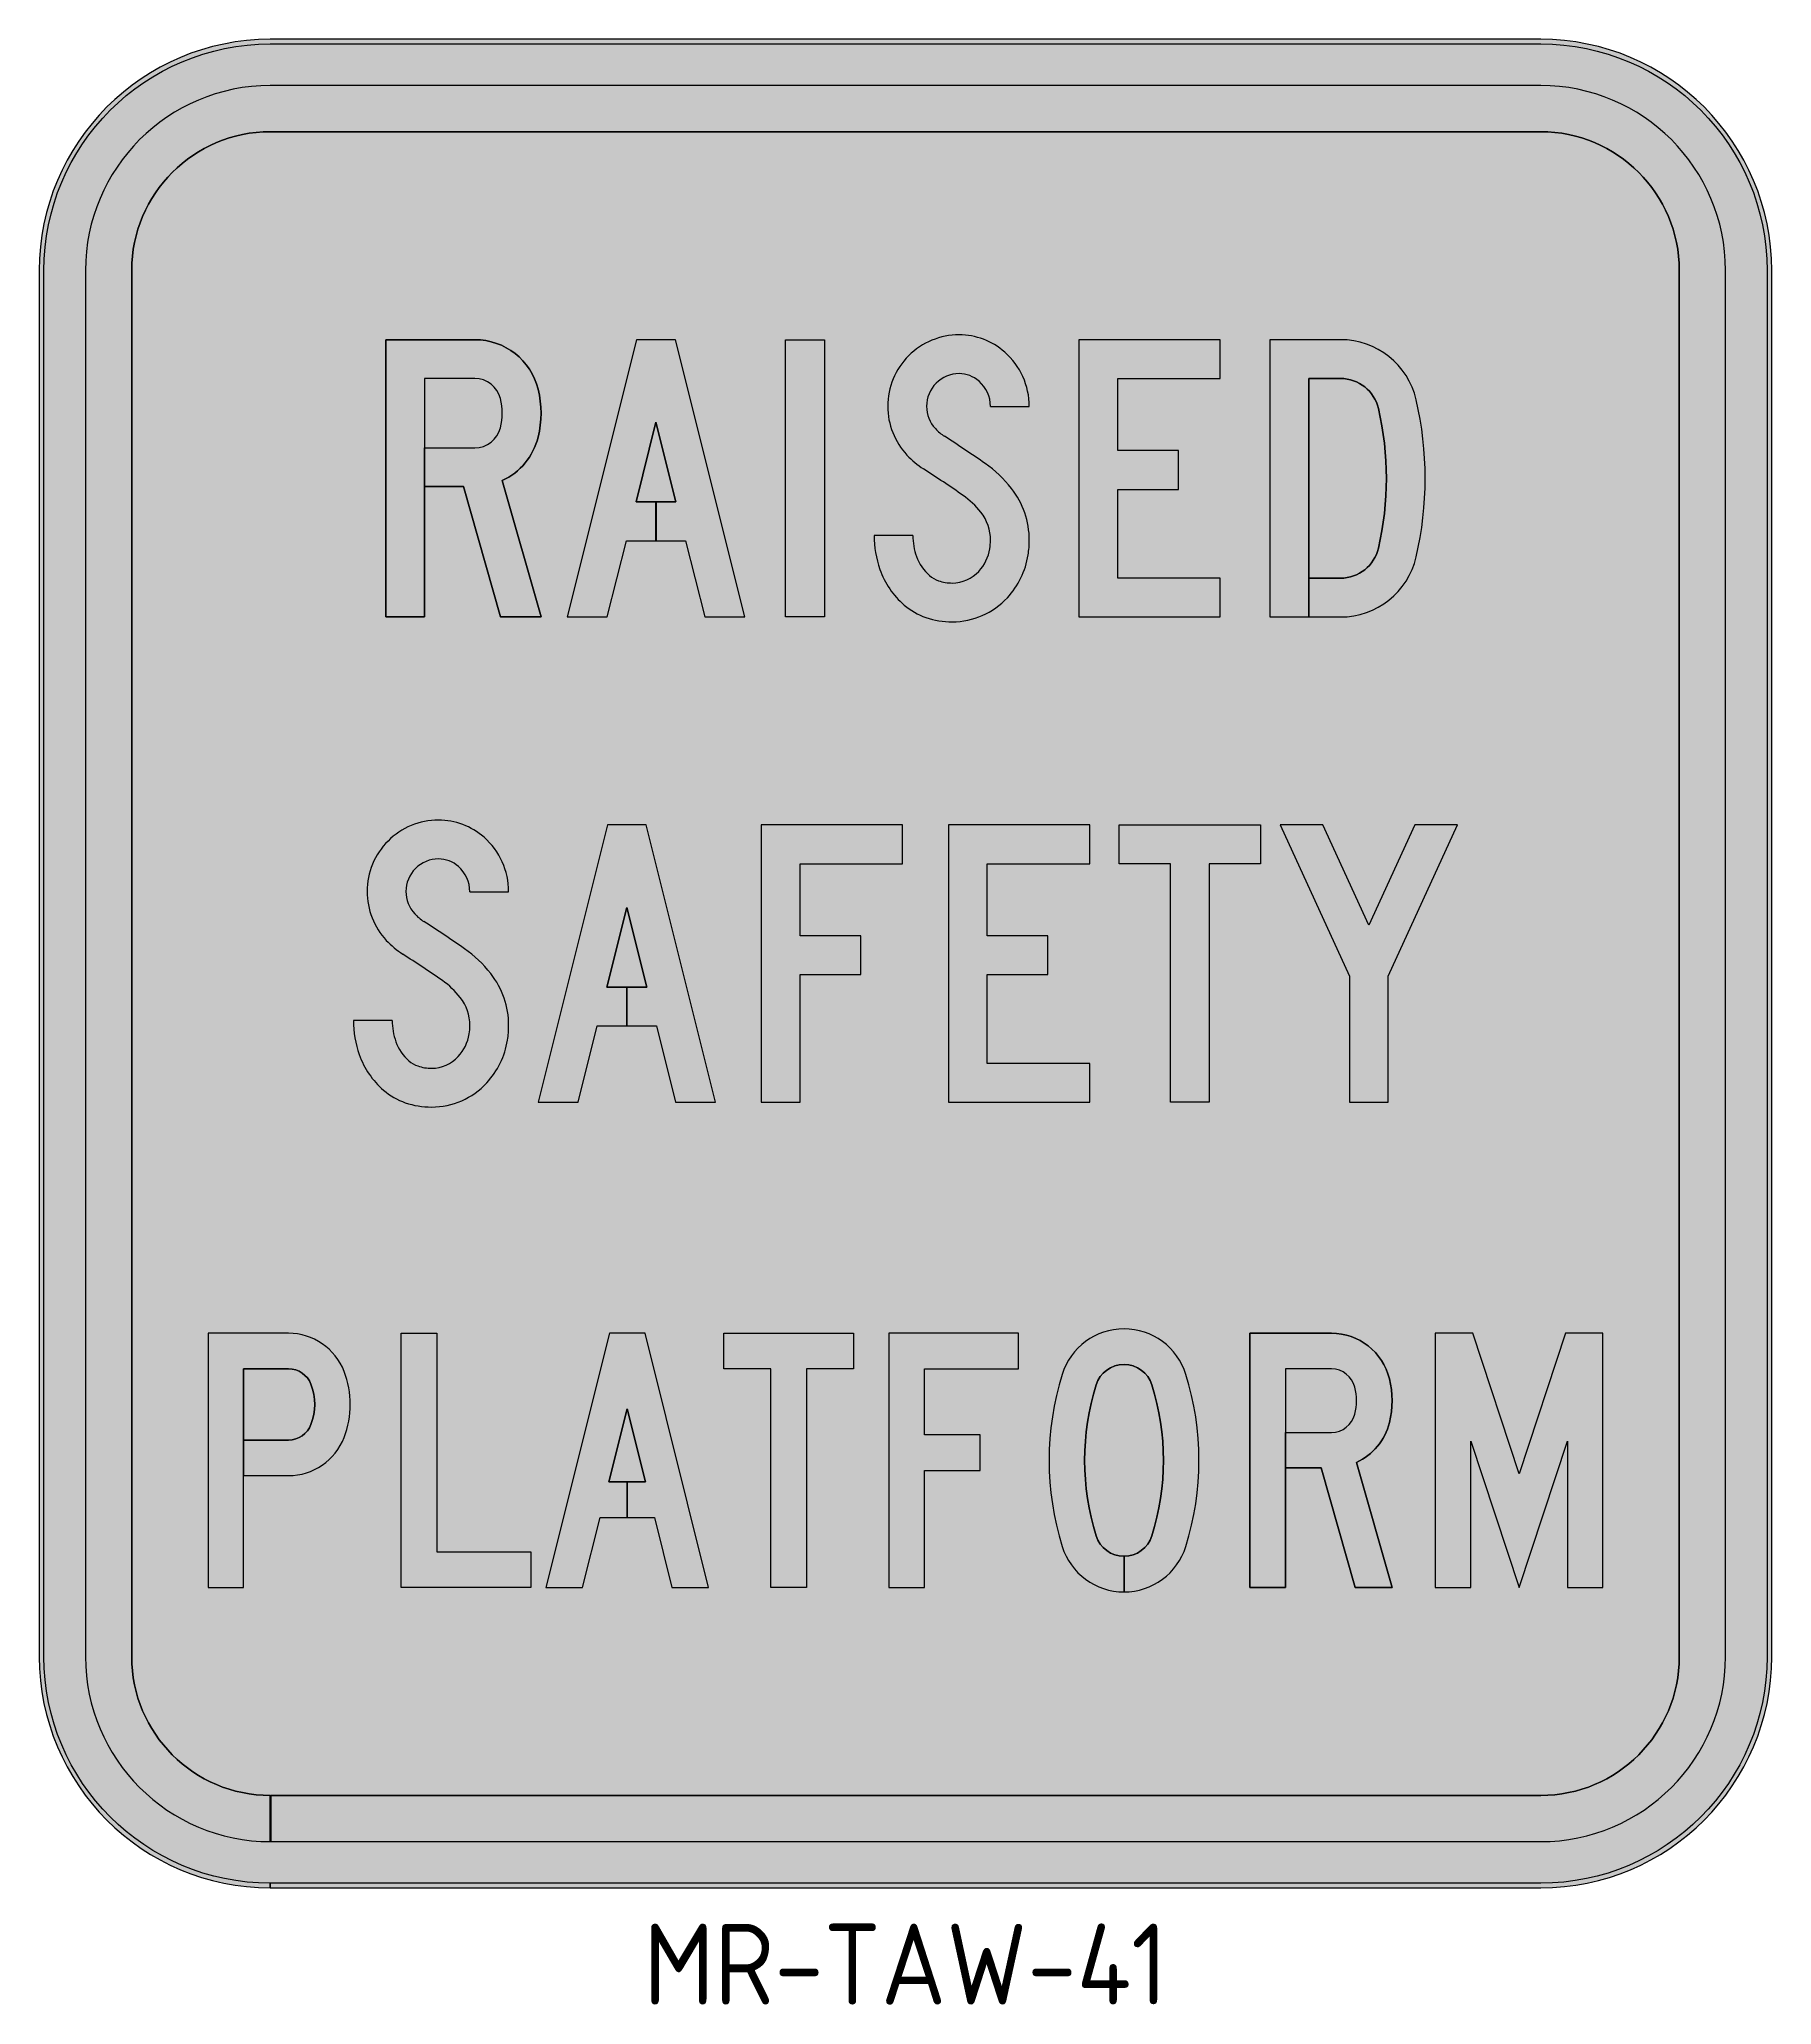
# Model space of a CAD drawing. Header units: millimetres. Extents: x 5305.6 to 5380.6, y 4189.6 to 4274.7.
import ezdxf
from ezdxf.enums import TextEntityAlignment as Align

# ---------------------------------------------------------------- set-up
doc = ezdxf.new("R2010")
doc.units = ezdxf.units.MM
doc.header["$LTSCALE"] = 12
doc.header["$MEASUREMENT"] = 0
doc.layers.add('DIM', color=1, linetype='CONTINUOUS')
for name, color, linetype, lineweight in [('GSBWFILL', 7, 'CONTINUOUS', 0), ('GSCOLORFILL', 7, 'CONTINUOUS', 0), ('GSOUTLINE', 7, 'CONTINUOUS', 0)]:
    doc.layers.add(name, color=color, linetype=linetype, lineweight=lineweight)
doc.styles.add('T35', font='isocp2.shx', dxfattribs={"height": 3.5})
doc.styles.add('TSText', font='isocp2.shx')

# ---------------------------------------------------------------- blocks, each defined once
blk = doc.blocks.new('*U89')
at = {"layer": 'GSBWFILL', "transparency": 33554687}
blk.add_hatch(color=256, dxfattribs=at).paths.add_polyline_path([(-274.8000000000002, -380), (275, -380, 0.414213562373095), (355, -300), (355, 300, 0.414213562373095), (275, 380), (-275, 380, 0.414213562373095), (-355, 300), (-355, -300, 0.414213562373095), (-275, -380), (-275, -360, -0.414213562373095), (-335, -300), (-335, 300, -0.414213562373095), (-275, 360), (275, 360, -0.414213562373095), (335, 300), (335, -300, -0.414213562373095), (275, -360), (-274.8000000000002, -360)])
at = {"layer": 'GSCOLORFILL', "true_color": 0xfedb00, "transparency": 33554687}
for points in [[(-275, -400), (275, -400, 0.414213562373095), (375, -300), (375, 300, 0.414213562373095), (275, 400), (-275, 400, 0.414213562373095), (-375, 300), (-375, -300, 0.414213562373095)], [(-274.9799999999996, -400), (275, -400, 0.414213562373095), (375, -300), (375, 300, 0.414213562373095), (275, 400), (-275, 400, 0.414213562373095), (-375, 300), (-375, -300, 0.414213562373095), (-275, -400), (-275, -398, -0.414213562373095), (-373, -300), (-373, 300, -0.414213562373095), (-275, 398), (275, 398, -0.414213562373095), (373, 300), (373, -300, -0.414213562373095), (275, -398), (-274.9799999999996, -398)]]:
    blk.add_hatch(color=40, dxfattribs=at).paths.add_polyline_path(points)
at = {"layer": 'GSCOLORFILL', "transparency": 33554687}
blk.add_hatch(color=28, dxfattribs=at).paths.add_polyline_path([(-274.8000000000002, -380), (275, -380, 0.414213562373095), (355, -300), (355, 300, 0.414213562373095), (275, 380), (-275, 380, 0.414213562373095), (-355, 300), (-355, -300, 0.414213562373095), (-275, -380), (-275, -360, -0.414213562373095), (-335, -300), (-335, 300, -0.414213562373095), (-275, 360), (275, 360, -0.414213562373095), (335, 300), (335, -300, -0.414213562373095), (275, -360), (-274.8000000000002, -360)])
at = {"layer": 'GSBWFILL', "linetype": 'Continuous', "transparency": 33554687}
for points in [[(-275, -400), (275, -400, 0.414213562373095), (375, -300), (375, 300, 0.414213562373095), (275, 400), (-275, 400, 0.414213562373095), (-375, 300), (-375, -300, 0.414213562373095), (-275, -400)], [(-274.8000000000002, -380), (275, -380, 0.414213562373095), (355, -300), (355, 300, 0.414213562373095), (275, 380), (-275, 380, 0.414213562373095), (-355, 300), (-355, -300, 0.414213562373095), (-275, -380), (-275, -360, -0.414213562373095), (-335, -300), (-335, 300, -0.414213562373095), (-275, 360), (275, 360, -0.414213562373095), (335, 300), (335, -300, -0.414213562373095), (275, -360), (-274.8000000000002, -360), (-274.8000000000002, -380)]]:
    blk.add_lwpolyline(points, format="xyb", close=True, dxfattribs=at)
at = {"layer": 'GSCOLORFILL', "color": 40, "linetype": 'Continuous', "true_color": 0xfedb00, "transparency": 33554687}
for points in [[(-275, -400), (275, -400, 0.414213562373095), (375, -300), (375, 300, 0.414213562373095), (275, 400), (-275, 400, 0.414213562373095), (-375, 300), (-375, -300, 0.414213562373095), (-275, -400)], [(-274.9799999999996, -400), (275, -400, 0.414213562373095), (375, -300), (375, 300, 0.414213562373095), (275, 400), (-275, 400, 0.414213562373095), (-375, 300), (-375, -300, 0.414213562373095), (-275, -400), (-275, -398, -0.414213562373095), (-373, -300), (-373, 300, -0.414213562373095), (-275, 398), (275, 398, -0.414213562373095), (373, 300), (373, -300, -0.414213562373095), (275, -398), (-274.9799999999996, -398), (-274.9799999999996, -400)]]:
    blk.add_lwpolyline(points, format="xyb", close=True, dxfattribs=at)
at = {"layer": 'GSCOLORFILL', "color": 28, "linetype": 'Continuous', "transparency": 33554687}
blk.add_lwpolyline([(-274.8000000000002, -380), (275, -380, 0.414213562373095), (355, -300), (355, 300, 0.414213562373095), (275, 380), (-275, 380, 0.414213562373095), (-355, 300), (-355, -300, 0.414213562373095), (-275, -380), (-275, -360, -0.414213562373095), (-335, -300), (-335, 300, -0.414213562373095), (-275, 360), (275, 360, -0.414213562373095), (335, 300), (335, -300, -0.414213562373095), (275, -360), (-274.8000000000002, -360), (-274.8000000000002, -380)], format="xyb", close=True, dxfattribs=at)
at = {"layer": 'GSOUTLINE', "linetype": 'Continuous', "transparency": 33554687}
for points in [[(-275, -400), (275, -400, 0.414213562373095), (375, -300), (375, 300, 0.414213562373095), (275, 400), (-275, 400, 0.414213562373095), (-375, 300), (-375, -300, 0.414213562373095), (-275, -400)], [(-275, -380), (275, -380, 0.414213562373095), (355, -300), (355, 300, 0.414213562373095), (275, 380), (-275, 380, 0.414213562373095), (-355, 300), (-355, -300, 0.414213562373095), (-275, -380)], [(-275, -360), (275, -360, 0.414213562373095), (335, -300), (335, 300, 0.414213562373095), (275, 360), (-275, 360, 0.414213562373095), (-335, 300), (-335, -300, 0.414213562373095), (-275, -360)]]:
    blk.add_lwpolyline(points, format="xyb", close=True, dxfattribs=at)
at = {"layer": 'GSBWFILL', "color": 250, "transparency": 33554687, "style": 'TSText'}
for s in ['levels:GSCOLORFILL|GSBWFILL|GSOUTLINE', 'chevronShoulderRadius:300.000', 'constructPanels:900|600|450', 'panelStyle:MR-TAW-41.ssm', 'panelBorderRadius:300.000', 'chevronTipRadius:300.000', 'constructPanelMode:0', 'panelRoundCorners:0', 'panelStation:none', 'panelHeightLock:1', 'panelWidthLock:1', 'heightRounding:2', 'legendMaterial:0', 'panelName:name', 'widthRounding:2', 'panelStandard:1', 'panelMounting:1', 'panelMaterial:0', 'panelQuantity:1', 'marginAlign:9', 'panelShape:0', 'panelSizes:', 'version:2']:
    blk.add_text(s, height=0.001, dxfattribs=at).set_placement((0, 399.9979999999996), align=Align.CENTER)
blk = doc.blocks.new('*U81')
at = {"layer": 'GSBWFILL', "linetype": 'Continuous'}
blk.add_hatch(color=256, dxfattribs=at).paths.add_polyline_path([(63.3238075793812, 172, -0.3100289792550436), (81.04990133971091, 159.84, -0.1862436022909774), (81.04990133971091, 128.16, -0.3100289792550442), (63.32380757938117, 116), (28.00999999999999, 116), (28.00999999999999, 87.99999999999999), (63.32380757938121, 88, 0.3100289792550435), (107.1725658286178, 118.08, 0.1862436022909776), (107.1725658286178, 169.92, 0.3100289792550437), (63.32380757938119, 200), (0, 200), (0, 0), (28, 0), (28, 172)])
at = {"layer": 'GSCOLORFILL', "linetype": 'Continuous'}
blk.add_hatch(color=0, dxfattribs=at).paths.add_polyline_path([(63.3238075793812, 172, -0.3100289792550436), (81.04990133971091, 159.84, -0.1862436022909774), (81.04990133971091, 128.16, -0.3100289792550442), (63.32380757938117, 116), (28.00999999999999, 116), (28.00999999999999, 87.99999999999999), (63.32380757938121, 88, 0.3100289792550435), (107.1725658286178, 118.08, 0.1862436022909776), (107.1725658286178, 169.92, 0.3100289792550437), (63.32380757938119, 200), (0, 200), (0, 0), (28, 0), (28, 172)])
at = {"layer": 'GSBWFILL'}
blk.add_lwpolyline([(63.3238075793812, 116), (28.00999999999999, 116), (28.00999999999999, 87.99999999999999), (63.3238075793812, 88, 0.3100289792550437), (107.1725658286178, 118.08, 0.1862436022909776), (107.1725658286178, 169.92, 0.3100289792550436), (63.3238075793812, 200), (0, 200), (0, 0), (28, 0), (28, 172), (63.3238075793812, 172, -0.3100289792550436), (81.04990133971091, 159.84, -0.1862436022909774), (81.04990133971091, 128.16, -0.3100289792550437)], format="xyb", close=True, dxfattribs=at)
at = {"layer": 'GSCOLORFILL', "color": 0}
blk.add_lwpolyline([(63.3238075793812, 116), (28.00999999999999, 116), (28.00999999999999, 87.99999999999999), (63.3238075793812, 88, 0.3100289792550437), (107.1725658286178, 118.08, 0.1862436022909776), (107.1725658286178, 169.92, 0.3100289792550436), (63.3238075793812, 200), (0, 200), (0, 0), (28, 0), (28, 172), (63.3238075793812, 172, -0.3100289792550436), (81.04990133971091, 159.84, -0.1862436022909774), (81.04990133971091, 128.16, -0.3100289792550437)], format="xyb", close=True, dxfattribs=at)
at = {"layer": 'GSOUTLINE'}
for points in [[(0, 200), (0, 0), (28, 0), (28, 87.99999999999997), (63.32380757938117, 88, 0.3100289792550437), (107.1725658286178, 118.08, 0.1862436022909776), (107.1725658286178, 169.92, 0.3100289792550436), (63.32380757938117, 200)], [(81.04990133971089, 159.84, 0.3100289792550436), (63.32380757938117, 172), (28, 172), (28, 116), (63.32380757938117, 116, 0.3100289792550437), (81.04990133971089, 128.16, 0.1862436022909776)]]:
    blk.add_lwpolyline(points, format="xyb", close=True, dxfattribs=at)
blk = doc.blocks.new('*U82')
at = {"layer": 'GSBWFILL', "linetype": 'Continuous'}
blk.add_hatch(color=256, dxfattribs=at).paths.add_polyline_path([(0, 200), (28, 200), (28, 28), (102, 28), (102, 0), (0, 0)])
at = {"layer": 'GSCOLORFILL', "linetype": 'Continuous'}
blk.add_hatch(color=0, dxfattribs=at).paths.add_polyline_path([(0, 200), (28, 200), (28, 28), (102, 28), (102, 0), (0, 0)])
at = {"layer": 'GSBWFILL'}
blk.add_lwpolyline([(0, 200), (28, 200), (28, 28), (102, 28), (102, 0), (0, 0)], close=True, dxfattribs=at)
at = {"layer": 'GSCOLORFILL', "color": 0}
blk.add_lwpolyline([(0, 200), (28, 200), (28, 28), (102, 28), (102, 0), (0, 0)], close=True, dxfattribs=at)
at = {"layer": 'GSOUTLINE'}
blk.add_lwpolyline([(0, 200), (28, 200), (28, 28), (102, 28), (102, 0), (0, 0)], close=True, dxfattribs=at)
blk = doc.blocks.new('*U83')
at = {"layer": 'GSBWFILL', "linetype": 'Continuous'}
blk.add_hatch(color=256, dxfattribs=at).paths.add_polyline_path([(64, 140.5530424827055), (78.38826062067636, 82.99999999999999), (64.00999999999999, 82.99999999999999), (64.01, 55), (85.38826062067636, 55), (99.13826062067635, 0), (128, 0), (78, 200), (50, 200), (0, 0), (28.86173937932358, 0), (42.61173937932364, 55), (64, 54.99999999999999), (64, 83), (49.61173937932364, 83)])
at = {"layer": 'GSCOLORFILL', "linetype": 'Continuous'}
blk.add_hatch(color=0, dxfattribs=at).paths.add_polyline_path([(77.99999999999997, 200), (50, 200), (0, 0), (28.86173937932358, 0), (42.61173937932364, 55), (64, 54.99999999999999), (64, 83), (49.61173937932364, 83), (64, 140.5530424827055), (78.38826062067636, 82.99999999999999), (64.00999999999999, 82.99999999999999), (64.01, 55), (85.38826062067636, 55), (99.13826062067635, 0), (128, 0)])
at = {"layer": 'GSBWFILL'}
blk.add_lwpolyline([(64, 83), (49.61173937932364, 83), (64, 140.5530424827055), (78.38826062067636, 83), (64.00999999999999, 83), (64.00999999999999, 55), (85.38826062067636, 55), (99.13826062067636, 0), (128, 0), (78, 200), (50, 200), (0, 0), (28.86173937932358, 0), (42.61173937932364, 55), (64, 55)], close=True, dxfattribs=at)
at = {"layer": 'GSCOLORFILL', "color": 0}
blk.add_lwpolyline([(64, 83), (49.61173937932364, 83), (64, 140.5530424827055), (78.38826062067636, 83), (64.00999999999999, 83), (64.00999999999999, 55), (85.38826062067636, 55), (99.13826062067636, 0), (128, 0), (78, 200), (50, 200), (0, 0), (28.86173937932358, 0), (42.61173937932364, 55), (64, 55)], close=True, dxfattribs=at)
at = {"layer": 'GSOUTLINE'}
for points in [[(42.61173937932362, 55), (85.38826062067636, 55), (99.13826062067636, 0), (128, 0), (78, 200), (50, 200), (0, 0), (28.86173937932362, 0)], [(78.38826062067638, 83), (64, 140.5530424827055), (49.61173937932362, 83)]]:
    blk.add_lwpolyline(points, close=True, dxfattribs=at)
blk = doc.blocks.new('*U84')
at = {"layer": 'GSBWFILL', "linetype": 'Continuous'}
blk.add_hatch(color=256, dxfattribs=at).paths.add_polyline_path([(37, 172), (0, 172), (0, 200), (102, 200), (102, 172), (65, 172), (65, 0), (37, 0)])
at = {"layer": 'GSCOLORFILL', "linetype": 'Continuous'}
blk.add_hatch(color=0, dxfattribs=at).paths.add_polyline_path([(37, 172), (0, 172), (0, 200), (102, 200), (102, 172), (65, 172), (65, 0), (37, 0)])
at = {"layer": 'GSBWFILL'}
blk.add_lwpolyline([(37, 172), (0, 172), (0, 200), (102, 200), (102, 172), (65, 172), (65, 0), (37, 0)], close=True, dxfattribs=at)
at = {"layer": 'GSCOLORFILL', "color": 0}
blk.add_lwpolyline([(37, 172), (0, 172), (0, 200), (102, 200), (102, 172), (65, 172), (65, 0), (37, 0)], close=True, dxfattribs=at)
at = {"layer": 'GSOUTLINE'}
blk.add_lwpolyline([(36.99999999999999, 172), (0, 172), (0, 200), (102, 200), (102, 172), (64.99999999999999, 172), (64.99999999999999, 0), (36.99999999999999, 0)], close=True, dxfattribs=at)
blk = doc.blocks.new('*U85')
at = {"layer": 'GSBWFILL', "linetype": 'Continuous'}
blk.add_hatch(color=256, dxfattribs=at).paths.add_polyline_path([(28, 92), (71.81454086025929, 92), (71.81454086025929, 120), (28, 120), (28, 172), (102, 172), (102, 200), (0, 200), (0, 0), (28, 0)])
at = {"layer": 'GSCOLORFILL', "linetype": 'Continuous'}
blk.add_hatch(color=0, dxfattribs=at).paths.add_polyline_path([(28, 92), (71.81454086025929, 92), (71.81454086025929, 120), (28, 120), (28, 172), (102, 172), (102, 200), (0, 200), (0, 0), (28, 0)])
at = {"layer": 'GSBWFILL'}
blk.add_lwpolyline([(28, 92), (71.81454086025929, 92), (71.81454086025929, 120), (28, 120), (28, 172), (102, 172), (102, 200), (0, 200), (0, 0), (28, 0)], close=True, dxfattribs=at)
at = {"layer": 'GSCOLORFILL', "color": 0}
blk.add_lwpolyline([(28, 92), (71.81454086025929, 92), (71.81454086025929, 120), (28, 120), (28, 172), (102, 172), (102, 200), (0, 200), (0, 0), (28, 0)], close=True, dxfattribs=at)
at = {"layer": 'GSOUTLINE'}
blk.add_lwpolyline([(28, 92), (71.81454086025929, 92), (71.81454086025929, 120), (28, 120), (28, 172), (102, 172), (102, 200), (0, 200), (0, 0), (28, 0)], close=True, dxfattribs=at)
blk = doc.blocks.new('*U86')
at = {"layer": 'GSBWFILL', "linetype": 'Continuous'}
blk.add_hatch(color=256, dxfattribs=at).paths.add_polyline_path([(80.95612091126677, 40.649543480188, -0.3280427996261502), (59.00999999999999, 24.50000217391321), (59.00999999999993, -3.499999019607777, 0.3281088988311429), (107.6853115858524, 32.30985728215591, 0.1523809523809524), (107.6853115858524, 167.6901427178442, 0.735537190082645), (10.31468841414769, 167.6901427178442, 0.1523809523809524), (10.31468841414772, 32.3098572821559, 0.3281631965406047), (58.99999999999994, -3.499999999999957), (59, 24.50000000000006, -0.3281631965406056), (37.04387908873321, 40.64954348018804, -0.1523809523809522), (37.04387908873329, 159.3504565198121, -0.7355371900826468), (80.9561209112668, 159.3504565198121, -0.1523809523809523)])
at = {"layer": 'GSCOLORFILL', "linetype": 'Continuous'}
blk.add_hatch(color=0, dxfattribs=at).paths.add_polyline_path([(80.95612091126681, 40.64954348018809, -0.3280427996261503), (59.00999999999999, 24.50000217391325), (59.00999999999999, -3.499999019607742, 0.3281088988311429), (107.6853115858524, 32.3098572821559, 0.1523809523809524), (107.6853115858524, 167.6901427178443, 0.735537190082645), (10.31468841414769, 167.6901427178443, 0.1523809523809523), (10.31468841414764, 32.30985728215594, 0.3281631965406051), (59, -3.499999999999915), (59, 24.50000000000011, -0.3281631965406052), (37.04387908873328, 40.64954348018806, -0.1523809523809523), (37.04387908873332, 159.3504565198121, -0.7355371900826468), (80.95612091126682, 159.3504565198122, -0.1523809523809522)])
at = {"layer": 'GSBWFILL'}
blk.add_lwpolyline([(59, 24.50000000000006, -0.3281631965406057), (37.04387908873321, 40.64954348018805, -0.1523809523809521), (37.04387908873326, 159.3504565198121, -0.7355371900826451), (80.95612091126674, 159.3504565198121, -0.1523809523809523), (80.95612091126674, 40.64954348018798, -0.3280427996261496), (59.00999999999999, 24.50000217391321), (59.00999999999993, -3.499999019607785, 0.3281088988311427), (107.6853115858523, 32.3098572821559, 0.1523809523809523), (107.6853115858523, 167.6901427178441, 0.7355371900826451), (10.31468841414767, 167.6901427178441, 0.1523809523809521), (10.31468841414767, 32.30985728215597, 0.3281631965406052), (58.99999999999994, -3.49999999999995)], format="xyb", close=True, dxfattribs=at)
at = {"layer": 'GSCOLORFILL', "color": 0}
blk.add_lwpolyline([(59, 24.50000000000011, -0.3281631965406057), (37.04387908873326, 40.64954348018809, -0.1523809523809521), (37.04387908873332, 159.3504565198121, -0.7355371900826451), (80.9561209112668, 159.3504565198121, -0.1523809523809523), (80.9561209112668, 40.64954348018802, -0.3280427996261496), (59.00999999999999, 24.50000217391326), (59.00999999999999, -3.499999019607742, 0.3281088988311427), (107.6853115858523, 32.30985728215595, 0.1523809523809523), (107.6853115858523, 167.6901427178442, 0.7355371900826451), (10.31468841414767, 167.6901427178442, 0.1523809523809521), (10.31468841414767, 32.30985728215602, 0.3281631965406052), (59, -3.499999999999908)], format="xyb", close=True, dxfattribs=at)
at = {"layer": 'GSOUTLINE'}
for points in [[(107.6853115858523, 32.30985728215589, 0.1523809523809523), (107.6853115858523, 167.6901427178441, 0.7355371900826451), (10.31468841414767, 167.6901427178441, 0.1523809523809521), (10.31468841414764, 32.30985728215596, 0.7355371900826451)], [(80.95612091126672, 40.64954348018797, 0.1523809523809523), (80.95612091126674, 159.3504565198121, 0.7355371900826451), (37.04387908873326, 159.3504565198121, 0.1523809523809521), (37.04387908873323, 40.64954348018804, 0.7355371900826451)]]:
    blk.add_lwpolyline(points, format="xyb", close=True, dxfattribs=at)
blk = doc.blocks.new('*U87')
at = {"layer": 'GSBWFILL', "linetype": 'Continuous'}
blk.add_hatch(color=256, dxfattribs=at).paths.add_polyline_path([(0, 0), (28, 0), (28, 172), (64.26932219902316, 172, -0.3448814639906144), (82.71400707028076, 157.5600000000001, -0.1217796334961334), (82.71400707028087, 136.4400000000002, -0.3448814639906173), (64.26932219902321, 122), (28.00999999999999, 122), (28.00999999999999, 94.00000000000003), (56.12346429523939, 94.00000000000003), (82.8871924448021, 0), (112, 0), (84, 98.34205404014348, 0.2276138286676567), (109.8956479331868, 129.7200000000001, 0.1217796334961332), (109.8956479331869, 164.2799999999997, 0.3448814639906164), (64.2693221990232, 200), (0, 200)])
at = {"layer": 'GSCOLORFILL', "linetype": 'Continuous'}
blk.add_hatch(color=0, dxfattribs=at).paths.add_polyline_path([(64.26932219902316, 172, -0.3448814639906144), (82.71400707028076, 157.5600000000001, -0.1217796334961334), (82.71400707028087, 136.4400000000002, -0.3448814639906173), (64.26932219902321, 122), (28.00999999999999, 122), (28.00999999999999, 94.00000000000003), (56.12346429523939, 94.00000000000003), (82.8871924448021, 0), (112, 0), (84, 98.34205404014348, 0.2276138286676567), (109.8956479331868, 129.7200000000001, 0.1217796334961332), (109.8956479331869, 164.2799999999997, 0.3448814639906164), (64.2693221990232, 200), (0, 200), (0, 0), (28, 0), (28, 172)])
at = {"layer": 'GSBWFILL'}
blk.add_lwpolyline([(64.26932219902318, 122, 0.3448814639906154), (82.71400707028084, 136.44, 0.1217796334961341), (82.71400707028079, 157.56, 0.3448814639906151), (64.26932219902318, 172), (28, 172), (28, 0), (0, 0), (0, 200), (64.26932219902318, 200, -0.3448814639906151), (109.8956479331868, 164.28, -0.1217796334961341), (109.8956479331868, 129.7200000000001, -0.2276138286676568), (84, 98.3420540401435), (112, 0), (82.88719244480211, 0), (56.12346429523939, 94.00000000000003), (28.00999999999999, 94.00000000000003), (28.00999999999999, 122)], format="xyb", close=True, dxfattribs=at)
at = {"layer": 'GSCOLORFILL', "color": 0}
blk.add_lwpolyline([(64.26932219902318, 122, 0.3448814639906154), (82.71400707028084, 136.44, 0.1217796334961341), (82.71400707028079, 157.56, 0.3448814639906151), (64.26932219902318, 172), (28, 172), (28, 0), (0, 0), (0, 200), (64.26932219902318, 200, -0.3448814639906151), (109.8956479331868, 164.28, -0.1217796334961341), (109.8956479331868, 129.7200000000001, -0.2276138286676568), (84, 98.3420540401435), (112, 0), (82.88719244480211, 0), (56.12346429523939, 94.00000000000003), (28.00999999999999, 94.00000000000003), (28.00999999999999, 122)], format="xyb", close=True, dxfattribs=at)
at = {"layer": 'GSOUTLINE'}
for points in [[(0, 200), (0, 0), (28, 0), (28, 94.00000000000003), (56.12346429523942, 94.00000000000003), (82.8871924448021, -8.881784197001249e-16), (112, 0), (83.99999999999997, 98.3420540401435, 0.2276138286676568), (109.8956479331868, 129.7200000000001, 0.1217796334961341), (109.8956479331868, 164.28, 0.3448814639906151), (64.2693221990232, 200)], [(64.26932219902318, 172), (28, 172), (28, 122), (64.26932219902318, 122, 0.3448814639906154), (82.71400707028081, 136.4400000000001, 0.1217796334961341), (82.71400707028081, 157.56, 0.3448814639906151)]]:
    blk.add_lwpolyline(points, format="xyb", close=True, dxfattribs=at)
blk = doc.blocks.new('*U88')
at = {"layer": 'GSBWFILL', "linetype": 'Continuous'}
blk.add_hatch(color=256, dxfattribs=at).paths.add_polyline_path([(66, -1.917592551338998e-15), (104, 115.1515151515151), (104, 0), (132, 0), (132, 200), (102.5147901482794, 200), (66, 89.34912076278975), (29.48520985172058, 200), (0, 200), (0, 0), (28, 0), (28, 115.1515151515151)])
at = {"layer": 'GSCOLORFILL', "linetype": 'Continuous'}
blk.add_hatch(color=0, dxfattribs=at).paths.add_polyline_path([(66, -1.917592551338998e-15), (104, 115.1515151515151), (104, 0), (132, 0), (132, 200), (102.5147901482794, 200), (66, 89.34912076278975), (29.48520985172058, 200), (0, 200), (0, 0), (28, 0), (28, 115.1515151515151)])
at = {"layer": 'GSBWFILL'}
blk.add_lwpolyline([(66, -1.917592551338998e-15), (104, 115.1515151515151), (104, 0), (132, 0), (132, 200), (102.5147901482794, 200), (66, 89.34912076278975), (29.48520985172058, 200), (0, 200), (0, 0), (28, 0), (28, 115.1515151515151)], close=True, dxfattribs=at)
at = {"layer": 'GSCOLORFILL', "color": 0}
blk.add_lwpolyline([(66, -1.917592551338998e-15), (104, 115.1515151515151), (104, 0), (132, 0), (132, 200), (102.5147901482794, 200), (66, 89.34912076278975), (29.48520985172058, 200), (0, 200), (0, 0), (28, 0), (28, 115.1515151515151)], close=True, dxfattribs=at)
at = {"layer": 'GSOUTLINE'}
blk.add_lwpolyline([(65.99999999999999, -1.917592551338998e-15), (104, 115.1515151515151), (104, 0), (132, 0), (132, 200), (102.5147901482795, 200), (65.99999999999999, 89.34912076278975), (29.48520985172058, 200), (0, 200), (0, 0), (28, 0), (28, 115.1515151515151)], close=True, dxfattribs=at)
blk = doc.blocks.new('*U80')
at = {"layer": 'GSCOLORFILL', "color": 28, "xscale": 0.55, "yscale": 0.55, "zscale": 0.55}
for name, p in [('*U86', (364.1000000000022, 0)), ('*U81', (0, 0)), ('*U82', (83.60000000000036, 0)), ('*U83', (146.3000000000011, 0)), ('*U84', (223.3000000000011, 0)), ('*U85', (294.800000000002, 0)), ('*U87', (451.0000000000018, 0)), ('*U88', (531.3000000000029, 0))]:
    blk.add_blockref(name, p, dxfattribs=at)
blk = doc.blocks.new('*U79')
at = {"layer": 'GSCOLORFILL'}
blk.add_blockref('*U80', (-301.9499999999998, 0), dxfattribs=at)
blk = doc.blocks.new('*U42')
at = {"layer": 'GSBWFILL', "linetype": 'Continuous'}
blk.add_hatch(color=256, dxfattribs=at).paths.add_polyline_path([(0, 0), (28, 0), (28, 172), (64.26932219902316, 172, -0.3448814639906144), (82.71400707028076, 157.5600000000001, -0.1217796334961334), (82.71400707028087, 136.4400000000002, -0.3448814639906173), (64.26932219902321, 122), (28.00999999999999, 122), (28.00999999999999, 94.00000000000003), (56.12346429523939, 94.00000000000003), (82.8871924448021, 0), (112, 0), (84, 98.34205404014348, 0.2276138286676567), (109.8956479331868, 129.7200000000001, 0.1217796334961332), (109.8956479331869, 164.2799999999997, 0.3448814639906164), (64.2693221990232, 200), (0, 200)])
at = {"layer": 'GSCOLORFILL', "linetype": 'Continuous'}
blk.add_hatch(color=0, dxfattribs=at).paths.add_polyline_path([(64.26932219902316, 172, -0.3448814639906144), (82.71400707028076, 157.5600000000001, -0.1217796334961334), (82.71400707028087, 136.4400000000002, -0.3448814639906173), (64.26932219902321, 122), (28.00999999999999, 122), (28.00999999999999, 94.00000000000003), (56.12346429523939, 94.00000000000003), (82.8871924448021, 0), (112, 0), (84, 98.34205404014348, 0.2276138286676567), (109.8956479331868, 129.7200000000001, 0.1217796334961332), (109.8956479331869, 164.2799999999997, 0.3448814639906164), (64.2693221990232, 200), (0, 200), (0, 0), (28, 0), (28, 172)])
at = {"layer": 'GSBWFILL'}
blk.add_lwpolyline([(64.26932219902318, 122, 0.3448814639906154), (82.71400707028084, 136.44, 0.1217796334961341), (82.71400707028079, 157.56, 0.3448814639906151), (64.26932219902318, 172), (28, 172), (28, 0), (0, 0), (0, 200), (64.26932219902318, 200, -0.3448814639906151), (109.8956479331868, 164.28, -0.1217796334961341), (109.8956479331868, 129.7200000000001, -0.2276138286676568), (84, 98.3420540401435), (112, 0), (82.88719244480211, 0), (56.12346429523939, 94.00000000000003), (28.00999999999999, 94.00000000000003), (28.00999999999999, 122)], format="xyb", close=True, dxfattribs=at)
at = {"layer": 'GSCOLORFILL', "color": 0}
blk.add_lwpolyline([(64.26932219902318, 122, 0.3448814639906154), (82.71400707028084, 136.44, 0.1217796334961341), (82.71400707028079, 157.56, 0.3448814639906151), (64.26932219902318, 172), (28, 172), (28, 0), (0, 0), (0, 200), (64.26932219902318, 200, -0.3448814639906151), (109.8956479331868, 164.28, -0.1217796334961341), (109.8956479331868, 129.7200000000001, -0.2276138286676568), (84, 98.3420540401435), (112, 0), (82.88719244480211, 0), (56.12346429523939, 94.00000000000003), (28.00999999999999, 94.00000000000003), (28.00999999999999, 122)], format="xyb", close=True, dxfattribs=at)
at = {"layer": 'GSOUTLINE'}
for points in [[(0, 200), (0, 0), (28, 0), (28, 94.00000000000003), (56.12346429523942, 94.00000000000003), (82.8871924448021, -8.881784197001249e-16), (112, 0), (83.99999999999997, 98.3420540401435, 0.2276138286676568), (109.8956479331868, 129.7200000000001, 0.1217796334961341), (109.8956479331868, 164.28, 0.3448814639906151), (64.2693221990232, 200)], [(64.26932219902318, 172), (28, 172), (28, 122), (64.26932219902318, 122, 0.3448814639906154), (82.71400707028081, 136.4400000000001, 0.1217796334961341), (82.71400707028081, 157.56, 0.3448814639906151)]]:
    blk.add_lwpolyline(points, format="xyb", close=True, dxfattribs=at)
blk = doc.blocks.new('*U43')
at = {"layer": 'GSBWFILL', "linetype": 'Continuous'}
blk.add_hatch(color=256, dxfattribs=at).paths.add_polyline_path([(64, 140.5530424827055), (78.38826062067636, 82.99999999999999), (64.00999999999999, 82.99999999999999), (64.01, 55), (85.38826062067636, 55), (99.13826062067635, 0), (128, 0), (78, 200), (50, 200), (0, 0), (28.86173937932358, 0), (42.61173937932364, 55), (64, 54.99999999999999), (64, 83), (49.61173937932364, 83)])
at = {"layer": 'GSCOLORFILL', "linetype": 'Continuous'}
blk.add_hatch(color=0, dxfattribs=at).paths.add_polyline_path([(77.99999999999997, 200), (50, 200), (0, 0), (28.86173937932358, 0), (42.61173937932364, 55), (64, 54.99999999999999), (64, 83), (49.61173937932364, 83), (64, 140.5530424827055), (78.38826062067636, 82.99999999999999), (64.00999999999999, 82.99999999999999), (64.01, 55), (85.38826062067636, 55), (99.13826062067635, 0), (128, 0)])
at = {"layer": 'GSBWFILL'}
blk.add_lwpolyline([(64, 83), (49.61173937932364, 83), (64, 140.5530424827055), (78.38826062067636, 83), (64.00999999999999, 83), (64.00999999999999, 55), (85.38826062067636, 55), (99.13826062067636, 0), (128, 0), (78, 200), (50, 200), (0, 0), (28.86173937932358, 0), (42.61173937932364, 55), (64, 55)], close=True, dxfattribs=at)
at = {"layer": 'GSCOLORFILL', "color": 0}
blk.add_lwpolyline([(64, 83), (49.61173937932364, 83), (64, 140.5530424827055), (78.38826062067636, 83), (64.00999999999999, 83), (64.00999999999999, 55), (85.38826062067636, 55), (99.13826062067636, 0), (128, 0), (78, 200), (50, 200), (0, 0), (28.86173937932358, 0), (42.61173937932364, 55), (64, 55)], close=True, dxfattribs=at)
at = {"layer": 'GSOUTLINE'}
for points in [[(42.61173937932362, 55), (85.38826062067636, 55), (99.13826062067636, 0), (128, 0), (78, 200), (50, 200), (0, 0), (28.86173937932362, 0)], [(78.38826062067638, 83), (64, 140.5530424827055), (49.61173937932362, 83)]]:
    blk.add_lwpolyline(points, close=True, dxfattribs=at)
blk = doc.blocks.new('*U44')
at = {"layer": 'GSBWFILL', "linetype": 'Continuous'}
blk.add_hatch(color=256, dxfattribs=at).paths.add_polyline_path([(0, 200), (28, 200), (28, 0), (0, 0)])
at = {"layer": 'GSCOLORFILL', "linetype": 'Continuous'}
blk.add_hatch(color=0, dxfattribs=at).paths.add_polyline_path([(0, 200), (28, 200), (28, 0), (0, 0)])
at = {"layer": 'GSBWFILL'}
blk.add_lwpolyline([(0, 200), (28, 200), (28, 0), (0, 0)], close=True, dxfattribs=at)
at = {"layer": 'GSCOLORFILL', "color": 0}
blk.add_lwpolyline([(0, 200), (28, 200), (28, 0), (0, 0)], close=True, dxfattribs=at)
at = {"layer": 'GSOUTLINE'}
blk.add_lwpolyline([(0, 200), (28.00000000000003, 200), (28.00000000000003, 0), (0, 0)], close=True, dxfattribs=at)
blk = doc.blocks.new('*U45')
at = {"layer": 'GSBWFILL'}
h = blk.add_hatch(color=256, dxfattribs=at)
edge = h.paths.add_edge_path()
edge.add_arc((-588.4723226266601, -858.0780040650642), 1149.124344074378, 55.390937114462815, 57.1046488588774, ccw=False)
edge.add_arc((31.18875155796178, 39.86795207670414), 58.12169191857565, 37.884517576685596, 55.39093711446287, ccw=False)
edge.add_arc((51.07604529441613, 55.3411589762802), 32.92398202427961, -5.115907697472721e-13, 37.884517576685425, ccw=False)
edge.add_arc((45.39801581993486, 55.34115897628291), 38.60201149876088, 350.8629013217493, 359.99999999999557, ccw=False)
edge.add_arc((52.5060887035079, 54.19790915921546), 31.40258650349834, 317.29673378813345, 350.8629013217563, ccw=False)
edge.add_arc((56.3989800737183, 50.60524148717003), 26.10524148716998, 269.9999999999999, 317.29673378814437, ccw=False)
edge.add_arc((56.39898007371815, 55.00067885734074), 30.5006788573407, 251.0789535256293, 270.00000000000017, ccw=False)
edge.add_arc((52.92295380146508, 44.86019333778771), 19.78096779697818, 229.3133006079087, 251.0789535256289, ccw=False)
edge.add_arc((61.12408724516904, 54.39936889565766), 32.36089069361404, 199.4306394672327, 229.3133006079094, ccw=False)
edge.add_arc((73.76258936871797, 58.85737200696578), 45.76258937718751, 180.0011023316868, 199.4302684762635, ccw=False)
edge.add_line((28, 58.85649156598452), (0, 58.85649156598452))
edge.add_arc((73.76258927216888, 58.85737198186531), 73.76258927742312, 180.0006838712507, 199.430409309594)
edge.add_arc((61.12408724516904, 54.39936889565759), 60.36089069361399, 199.4306394672326, 229.3133006079094)
edge.add_arc((52.92295380146489, 44.86019333778737), 47.78096779697781, 229.3133006079091, 251.0789535256293)
edge.add_arc((56.39898007371816, 55.00067885734096), 58.50067885734091, 251.0789535256294, 270.0000000000002)
edge.add_arc((56.39898007371833, 50.60524148716994), 54.10524148716989, 270, 317.2967337881445)
edge.add_arc((52.50608870351375, 54.19790915921264), 59.40258650349213, 317.2967337881368, 350.8629013217596)
edge.add_arc((45.39801581995373, 55.34115897628128), 66.60201149874202, 350.8629013217525, 359.9999999999986)
edge.add_arc((51.07604529441608, 55.34115897628012), 60.92398202427966, 359.9999999999996, 397.8845175766854)
edge.add_arc((31.18875155796106, 39.86795207670393), 86.12169191857632, 37.88451757668539, 55.39093711446263)
edge.add_arc((-588.4723226266598, -858.0780040650584), 1177.124344074373, 55.39093711446263, 57.10464885887728)
edge.add_arc((69.97983884586506, 159.9151743049558), 35.25734506305535, 223.0175993707188, 237.1046488588782, ccw=False)
edge.add_arc((61.47128691910493, 151.9759336269728), 23.62003444447538, 179.9999999999997, 223.0175993707179, ccw=False)
edge.add_arc((61.37529404391439, 151.9759153760051), 23.52404156929193, 89.99988059696187, 179.9999555474589, ccw=False)
edge.add_arc((61.3753429696798, 153.7310205923658), 21.76893635288013, 48.67847151851021, 89.9999997426533, ccw=False)
edge.add_arc((59.71208169603344, 151.8392041010447), 24.28794562266184, 1.1368683772161603e-13, 48.67847151851021, ccw=False)
edge.add_line((84.00002731869529, 151.8392041010448), (112.0000273186952, 151.8392041010448))
edge.add_arc((59.71208169603332, 151.8392041010447), 52.28794562266185, 6.228754935835708e-14, 48.67847151851004)
edge.add_arc((61.37534296967969, 153.7310205923658), 49.76893635288013, 48.67847151851002, 89.99999974265315)
edge.add_arc((61.37527579294667, 151.9759336269729), 51.52402331831713, 89.99992504950285, 180)
edge.add_arc((61.47128691910104, 151.9759336269713), 51.62003444447149, 179.9999999999982, 223.0175993707195)
edge.add_arc((69.97983884586587, 159.9151743049557), 63.25734506305586, 223.0175993707178, 237.1046488588772)
at = {"layer": 'GSCOLORFILL'}
h = blk.add_hatch(color=0, dxfattribs=at)
edge = h.paths.add_edge_path()
edge.add_arc((-588.4723226266601, -858.0780040650652), 1149.124344074379, 55.390937114462815, 57.10464885887751, ccw=False)
edge.add_arc((31.18875155796184, 39.86795207670409), 58.12169191857565, 37.884517576685596, 55.39093711446287, ccw=False)
edge.add_arc((51.0760452944162, 55.34115897628014), 32.9239820242796, -5.115907697472721e-13, 37.884517576685425, ccw=False)
edge.add_arc((45.39801581993492, 55.34115897628286), 38.60201149876088, 350.8629013217493, 359.99999999999557, ccw=False)
edge.add_arc((52.50608870350796, 54.1979091592154), 31.40258650349834, 317.29673378813345, 350.8629013217563, ccw=False)
edge.add_arc((56.39898007371836, 50.60524148716998), 26.10524148716998, 269.9999999999999, 317.29673378814437, ccw=False)
edge.add_arc((56.39898007371819, 55.00067885734079), 30.50067885734079, 251.0789535256293, 270.0000000000002, ccw=False)
edge.add_arc((52.92295380146511, 44.86019333778766), 19.78096779697818, 229.3133006079087, 251.0789535256289, ccw=False)
edge.add_arc((61.1240872451691, 54.3993688956575), 32.36089069361397, 199.4306394672325, 229.3133006079092, ccw=False)
edge.add_arc((73.76258936871804, 58.85737200696581), 45.76258937718752, 180.0011023316869, 199.4302684762636, ccw=False)
edge.add_line((28.00000000000006, 58.85649156598447), (5.684341886080801e-14, 58.85649156598447))
edge.add_arc((73.76258927216892, 58.85737198186517), 73.7625892774231, 180.0006838712507, 199.4304093095939)
edge.add_arc((61.12408724516906, 54.39936889565754), 60.36089069361399, 199.4306394672326, 229.3133006079094)
edge.add_arc((52.92295380146494, 44.86019333778746), 47.78096779697793, 229.3133006079092, 251.0789535256294)
edge.add_arc((56.39898007371823, 55.00067885734082), 58.50067885734082, 251.0789535256293, 270.0000000000002)
edge.add_arc((56.39898007371839, 50.60524148716989), 54.10524148716989, 270, 317.2967337881445)
edge.add_arc((52.50608870351381, 54.19790915921259), 59.40258650349213, 317.2967337881368, 350.8629013217596)
edge.add_arc((45.39801581995378, 55.34115897628123), 66.60201149874202, 350.8629013217525, 359.9999999999986)
edge.add_arc((51.07604529441615, 55.34115897628006), 60.92398202427965, 359.9999999999996, 397.8845175766854)
edge.add_arc((31.18875155796111, 39.86795207670387), 86.12169191857632, 37.88451757668539, 55.39093711446263)
edge.add_arc((-588.4723226266597, -858.0780040650593), 1177.124344074374, 55.39093711446266, 57.1046488588773)
edge.add_arc((69.97983884586509, 159.9151743049558), 35.25734506305535, 223.0175993707188, 237.1046488588782, ccw=False)
edge.add_arc((61.47128691910495, 151.9759336269727), 23.62003444447538, 179.9999999999997, 223.0175993707179, ccw=False)
edge.add_arc((61.37529404391444, 151.975915376005), 23.52404156929194, 89.99988059696187, 179.9999555474588, ccw=False)
edge.add_arc((61.37534296967986, 153.7310205923658), 21.76893635288013, 48.67847151851021, 89.9999997426533, ccw=False)
edge.add_arc((59.71208169603349, 151.8392041010447), 24.28794562266184, 1.1368683772161603e-13, 48.67847151851021, ccw=False)
edge.add_line((84.00002731869535, 151.8392041010447), (112.0000273186952, 151.8392041010447))
edge.add_arc((59.71208169603338, 151.8392041010447), 52.28794562266185, 6.228754935835708e-14, 48.67847151851004)
edge.add_arc((61.37534296967974, 153.7310205923658), 49.76893635288013, 48.67847151851002, 89.99999974265315)
edge.add_arc((61.37527579294671, 151.9759336269728), 51.52402331831715, 89.99992504950283, 180)
edge.add_arc((61.47128691910107, 151.9759336269712), 51.62003444447149, 179.9999999999982, 223.0175993707195)
edge.add_arc((69.9798388458659, 159.9151743049557), 63.25734506305586, 223.0175993707178, 237.1046488588772)
at = {"layer": 'GSBWFILL'}
blk.add_lwpolyline([(35.6243747548364, 106.8002631074727, -0.007477617457592849), (64.20035787855659, 87.70480941089664, -0.07653508003658695), (77.0612996781415, 75.55885288404744, -0.1668246549558401), (84.00002731869574, 55.34115897627992, -0.03988925045285916), (83.51021385884701, 49.21126073950864, -0.1475163149276702), (75.58309381173683, 32.90062589715426, -0.2093514251822395), (56.39898007371823, 24.50000000000005, -0.08274672380428141), (46.50867981910588, 26.14806421616401, -0.09525713690544169), (40.02729793126755, 29.86056845372718, -0.1311316713294231), (30.60631442254314, 43.6340176041005, -0.08497940783612039), (28, 58.85649156598452), (0, 58.85649156598452, 0.08498186583925775), (4.201057313777966, 34.31938411587321, 0.1311316713294234), (21.77347091575191, 8.628569035687626, 0.09525713690544146), (37.42926199944336, -0.3389924730190117, 0.08274672380428119), (56.39898007371835, -3.49999999999995, 0.2093514251822393), (96.1596199828706, 13.91098212143674, 0.1475163149276702), (111.154927272909, 44.76493413720203, 0.03988925045285871), (112.0000273186957, 55.34115897627969, 0.1668246549558401), (99.16030101424212, 92.752867538776, 0.07653508003658697), (80.10362818031524, 110.7501124835231, 0.007477617457592849), (50.83135180374566, 130.3108532539143, -0.06154387494556116), (44.20163620944518, 135.8618034449074, -0.189935492987521), (37.85125247462955, 151.9759336269729, -0.4142139455164167), (61.37534306745601, 175.499956945246, -0.1822786324601297), (75.74902124016751, 170.0798420456773, -0.2156526607116338), (84.00002731869529, 151.8392041010448), (112.0000273186952, 151.8392041010448, 0.2156526607116334), (94.23697053863691, 191.1082925529595, 0.1822786324601297), (61.37534319321935, 203.499956945246, 0.4142139455164178), (9.851252474629547, 151.9759336269729, 0.1899354929875355), (23.72959917634196, 116.7595601286042, 0.06154387494556116)], format="xyb", close=True, dxfattribs=at)
at = {"layer": 'GSCOLORFILL', "color": 0}
blk.add_lwpolyline([(35.62437475483642, 106.8002631074727, -0.007477617457592849), (64.20035787855664, 87.70480941089659, -0.07653508003658695), (77.06129967814155, 75.55885288404738, -0.1668246549558401), (84.0000273186958, 55.34115897627987, -0.03988925045285916), (83.51021385884707, 49.21126073950859, -0.1475163149276702), (75.58309381173689, 32.90062589715421, -0.2093514251822395), (56.39898007371829, 24.5, -0.08274672380428141), (46.50867981910591, 26.14806421616396, -0.09525713690544169), (40.02729793126758, 29.86056845372713, -0.1311316713294231), (30.60631442254322, 43.63401760410045, -0.08497940783612039), (28.00000000000006, 58.85649156598447), (5.684341886080801e-14, 58.85649156598447, 0.08498186583925775), (4.201057313777994, 34.31938411587316, 0.1311316713294234), (21.77347091575194, 8.628569035687576, 0.09525713690544146), (37.42926199944344, -0.3389924730190614, 0.08274672380428119), (56.39898007371841, -3.5, 0.2093514251822393), (96.15961998287065, 13.91098212143669, 0.1475163149276702), (111.1549272729091, 44.76493413720198, 0.03988925045285871), (112.0000273186958, 55.34115897627964, 0.1668246549558401), (99.16030101424218, 92.75286753877594, 0.07653508003658697), (80.1036281803153, 110.750112483523, 0.007477617457592849), (50.83135180374569, 130.3108532539143, -0.06154387494556116), (44.20163620944521, 135.8618034449073, -0.189935492987521), (37.85125247462958, 151.9759336269728, -0.4142139455164167), (61.37534306745607, 175.4999569452459, -0.1822786324601297), (75.74902124016756, 170.0798420456772, -0.2156526607116338), (84.00002731869535, 151.8392041010447), (112.0000273186952, 151.8392041010447, 0.2156526607116334), (94.23697053863697, 191.1082925529595, 0.1822786324601297), (61.37534319321941, 203.4999569452459, 0.4142139455164178), (9.851252474629575, 151.9759336269728, 0.1899354929875355), (23.72959917634199, 116.7595601286041, 0.06154387494556116)], format="xyb", close=True, dxfattribs=at)
at = {"layer": 'GSOUTLINE'}
blk.add_lwpolyline([(35.6243747548364, 106.8002631074727, -0.007477617457592849), (64.20035787855656, 87.70480941089659, -0.07653508003658695), (77.06129967814147, 75.55885288404738, -0.1668246549558401), (84.00002731869571, 55.34115897627987, -0.03988925045285916), (83.51021385884698, 49.21126073950859, -0.1475163149276702), (75.5830938117368, 32.90062589715421, -0.2093514251822395), (56.39898007371826, 24.5, -0.08274672380428141), (46.50867981910588, 26.14806421616396, -0.09525713690544169), (40.02729793126755, 29.86056845372713, -0.1311316713294231), (30.60631442254314, 43.63401760410045, -0.08497940783612039), (28, 58.85649156598447), (3.319650869297586e-15, 58.85649156598447, 0.08498186583925775), (4.201057313777966, 34.31938411587316, 0.1311316713294234), (21.77347091575191, 8.628569035687576, 0.09525713690544146), (37.42926199944336, -0.3389924730190614, 0.08274672380428119), (56.39898007371838, -3.5, 0.2093514251822393), (96.15961998287057, 13.91098212143669, 0.1475163149276702), (111.154927272909, 44.76493413720198, 0.03988925045285871), (112.0000273186957, 55.34115897627964, 0.1668246549558401), (99.1603010142421, 92.75286753877594, 0.07653508003658697), (80.10362818031527, 110.750112483523, 0.007477617457592849), (50.83135180374566, 130.3108532539143, -0.06154387494556116), (44.20163620944518, 135.8618034449073, -0.189935492987521), (37.85125247462955, 151.9759336269728, -0.4142139455164167), (61.37534306745599, 175.4999569452459, -0.1822786324601297), (75.74902124016748, 170.0798420456772, -0.2156526607116338), (84.00002731869526, 151.8392041010447), (112.0000273186952, 151.8392041010447, 0.2156526607116334), (94.23697053863694, 191.1082925529595, 0.1822786324601297), (61.37534319321938, 203.4999569452459, 0.4142139455164178), (9.851252474629547, 151.9759336269728, 0.1899354929875355), (23.72959917634196, 116.7595601286041, 0.06154387494556116)], format="xyb", close=True, dxfattribs=at)
blk = doc.blocks.new('*U46')
at = {"layer": 'GSBWFILL', "linetype": 'Continuous'}
blk.add_hatch(color=256, dxfattribs=at).paths.add_polyline_path([(28, 28), (28, 92), (71.81454086025929, 92), (71.81454086025929, 120), (28, 120), (28, 172), (102, 172), (102, 200), (0, 200), (0, 0), (102, 0), (102, 28)])
at = {"layer": 'GSCOLORFILL', "linetype": 'Continuous'}
blk.add_hatch(color=0, dxfattribs=at).paths.add_polyline_path([(28, 28), (28, 92), (71.81454086025929, 92), (71.81454086025929, 120), (28, 120), (28, 172), (102, 172), (102, 200), (0, 200), (0, 0), (102, 0), (102, 28)])
at = {"layer": 'GSBWFILL'}
blk.add_lwpolyline([(28, 28), (28, 92), (71.81454086025929, 92), (71.81454086025929, 120), (28, 120), (28, 172), (102, 172), (102, 200), (0, 200), (0, 0), (102, 0), (102, 28)], close=True, dxfattribs=at)
at = {"layer": 'GSCOLORFILL', "color": 0}
blk.add_lwpolyline([(28, 28), (28, 92), (71.81454086025929, 92), (71.81454086025929, 120), (28, 120), (28, 172), (102, 172), (102, 200), (0, 200), (0, 0), (102, 0), (102, 28)], close=True, dxfattribs=at)
at = {"layer": 'GSOUTLINE'}
blk.add_lwpolyline([(28, 28), (28, 92), (71.81454086025927, 92), (71.81454086025927, 120), (28, 120), (28, 172), (102, 172), (102, 200), (0, 200), (0, 0), (102, 0), (102, 28)], close=True, dxfattribs=at)
blk = doc.blocks.new('*U47')
at = {"layer": 'GSBWFILL', "linetype": 'Continuous'}
blk.add_hatch(color=256, dxfattribs=at).paths.add_polyline_path([(28, 172), (50.94443627691184, 172, -0.3486821690625636), (78.21476728595061, 150.3505154639175, -0.1148991755247306), (78.21476728595064, 49.64948453608244, -0.3486821690625639), (50.94443627691189, 28), (28.00999999999999, 28), (28.00999999999999, 0), (50.9444362769119, 0, 0.3486821690625636), (105.4850982949895, 43.29896907216494, 0.1148991755247306), (105.4850982949895, 156.701030927835, 0.3486821690625638), (50.94443627691184, 200), (0, 200), (0, 0), (28, 0)])
at = {"layer": 'GSCOLORFILL', "linetype": 'Continuous'}
blk.add_hatch(color=0, dxfattribs=at).paths.add_polyline_path([(78.2147672859506, 150.3505154639175, -0.1148991755247306), (78.21476728595067, 49.64948453608244, -0.3486821690625638), (50.94443627691192, 28), (28.00999999999999, 28), (28.00999999999999, 0), (50.9444362769119, 0, 0.3486821690625636), (105.4850982949895, 43.29896907216494, 0.1148991755247306), (105.4850982949895, 156.701030927835, 0.3486821690625638), (50.94443627691184, 200), (0, 200), (0, 0), (28, 0), (28, 172), (50.94443627691184, 172, -0.3486821690625634)])
at = {"layer": 'GSBWFILL'}
blk.add_lwpolyline([(28.00999999999999, 28), (28.00999999999999, 0), (50.94443627691186, 0, 0.3486821690625636), (105.4850982949895, 43.29896907216487, 0.1148991755247307), (105.4850982949895, 156.7010309278351, 0.3486821690625634), (50.94443627691186, 200), (0, 200), (0, 0), (28, 0), (28, 172), (50.94443627691186, 172, -0.3486821690625634), (78.21476728595064, 150.3505154639175, -0.1148991755247307), (78.21476728595064, 49.64948453608236, -0.3486821690625636), (50.94443627691186, 28)], format="xyb", close=True, dxfattribs=at)
at = {"layer": 'GSCOLORFILL', "color": 0}
blk.add_lwpolyline([(28.00999999999999, 28), (28.00999999999999, 0), (50.94443627691186, 0, 0.3486821690625636), (105.4850982949895, 43.29896907216487, 0.1148991755247307), (105.4850982949895, 156.7010309278351, 0.3486821690625634), (50.94443627691186, 200), (0, 200), (0, 0), (28, 0), (28, 172), (50.94443627691186, 172, -0.3486821690625634), (78.21476728595064, 150.3505154639175, -0.1148991755247307), (78.21476728595064, 49.64948453608236, -0.3486821690625636), (50.94443627691186, 28)], format="xyb", close=True, dxfattribs=at)
at = {"layer": 'GSOUTLINE'}
for points in [[(50.94443627691185, 0, 0.3486821690625636), (105.4850982949895, 43.29896907216494, 0.1148991755247307), (105.4850982949895, 156.7010309278351, 0.3486821690625634), (50.94443627691186, 200), (0, 200), (0, 0)], [(28, 28), (50.94443627691185, 28, 0.3486821690625636), (78.21476728595069, 49.64948453608248, 0.1148991755247307), (78.21476728595067, 150.3505154639175, 0.3486821690625634), (50.94443627691186, 172), (28, 172)]]:
    blk.add_lwpolyline(points, format="xyb", close=True, dxfattribs=at)
blk = doc.blocks.new('*U41')
at = {"layer": 'GSCOLORFILL', "color": 28}
for name, p, xscale, yscale, zscale in [('*U42', (0, 0), 0.6, 0.6, 0.6), ('*U43', (78.5837837837838, 0), 0.6, 0.6, 0.6), ('*U44', (173.0918918918919, 0), 0.5999999999999994, 0.5999999999999994, 0.5999999999999994), ('*U45', (211.3945945945947, 0), 0.5999998536498797, 0.6, 0.5999998536498797), ('*U46', (300.0972972972974, 0), 0.6, 0.6, 0.6), ('*U47', (382.8000000000001, 0), 0.6, 0.6, 0.6)]:
    blk.add_blockref(name, p, dxfattribs=dict(at, xscale=xscale, yscale=yscale, zscale=zscale))
blk = doc.blocks.new('*U40')
at = {"layer": 'GSCOLORFILL'}
blk.add_blockref('*U41', (-225, 0), dxfattribs=at)
blk = doc.blocks.new('*U57')
at = {"layer": 'GSBWFILL'}
h = blk.add_hatch(color=256, dxfattribs=at)
edge = h.paths.add_edge_path()
edge.add_arc((-588.4723226266601, -858.0780040650642), 1149.124344074378, 55.390937114462815, 57.1046488588774, ccw=False)
edge.add_arc((31.18875155796178, 39.86795207670414), 58.12169191857565, 37.884517576685596, 55.39093711446287, ccw=False)
edge.add_arc((51.07604529441613, 55.3411589762802), 32.92398202427961, -5.115907697472721e-13, 37.884517576685425, ccw=False)
edge.add_arc((45.39801581993486, 55.34115897628291), 38.60201149876088, 350.8629013217493, 359.99999999999557, ccw=False)
edge.add_arc((52.5060887035079, 54.19790915921546), 31.40258650349834, 317.29673378813345, 350.8629013217563, ccw=False)
edge.add_arc((56.3989800737183, 50.60524148717003), 26.10524148716998, 269.9999999999999, 317.29673378814437, ccw=False)
edge.add_arc((56.39898007371815, 55.00067885734074), 30.5006788573407, 251.0789535256293, 270.00000000000017, ccw=False)
edge.add_arc((52.92295380146508, 44.86019333778771), 19.78096779697818, 229.3133006079087, 251.0789535256289, ccw=False)
edge.add_arc((61.12408724516904, 54.39936889565766), 32.36089069361404, 199.4306394672327, 229.3133006079094, ccw=False)
edge.add_arc((73.76258936871797, 58.85737200696578), 45.76258937718751, 180.0011023316868, 199.4302684762635, ccw=False)
edge.add_line((28, 58.85649156598452), (0, 58.85649156598452))
edge.add_arc((73.76258927216888, 58.85737198186531), 73.76258927742312, 180.0006838712507, 199.430409309594)
edge.add_arc((61.12408724516904, 54.39936889565759), 60.36089069361399, 199.4306394672326, 229.3133006079094)
edge.add_arc((52.92295380146489, 44.86019333778737), 47.78096779697781, 229.3133006079091, 251.0789535256293)
edge.add_arc((56.39898007371816, 55.00067885734096), 58.50067885734091, 251.0789535256294, 270.0000000000002)
edge.add_arc((56.39898007371833, 50.60524148716994), 54.10524148716989, 270, 317.2967337881445)
edge.add_arc((52.50608870351375, 54.19790915921264), 59.40258650349213, 317.2967337881368, 350.8629013217596)
edge.add_arc((45.39801581995373, 55.34115897628128), 66.60201149874202, 350.8629013217525, 359.9999999999986)
edge.add_arc((51.07604529441608, 55.34115897628012), 60.92398202427966, 359.9999999999996, 397.8845175766854)
edge.add_arc((31.18875155796106, 39.86795207670393), 86.12169191857632, 37.88451757668539, 55.39093711446263)
edge.add_arc((-588.4723226266598, -858.0780040650584), 1177.124344074373, 55.39093711446263, 57.10464885887728)
edge.add_arc((69.97983884586506, 159.9151743049558), 35.25734506305535, 223.0175993707188, 237.1046488588782, ccw=False)
edge.add_arc((61.47128691910493, 151.9759336269728), 23.62003444447538, 179.9999999999997, 223.0175993707179, ccw=False)
edge.add_arc((61.37529404391439, 151.9759153760051), 23.52404156929193, 89.99988059696187, 179.9999555474589, ccw=False)
edge.add_arc((61.3753429696798, 153.7310205923658), 21.76893635288013, 48.67847151851021, 89.9999997426533, ccw=False)
edge.add_arc((59.71208169603344, 151.8392041010447), 24.28794562266184, 1.1368683772161603e-13, 48.67847151851021, ccw=False)
edge.add_line((84.00002731869529, 151.8392041010448), (112.0000273186952, 151.8392041010448))
edge.add_arc((59.71208169603332, 151.8392041010447), 52.28794562266185, 6.228754935835708e-14, 48.67847151851004)
edge.add_arc((61.37534296967969, 153.7310205923658), 49.76893635288013, 48.67847151851002, 89.99999974265315)
edge.add_arc((61.37527579294667, 151.9759336269729), 51.52402331831713, 89.99992504950285, 180)
edge.add_arc((61.47128691910104, 151.9759336269713), 51.62003444447149, 179.9999999999982, 223.0175993707195)
edge.add_arc((69.97983884586587, 159.9151743049557), 63.25734506305586, 223.0175993707178, 237.1046488588772)
at = {"layer": 'GSCOLORFILL'}
h = blk.add_hatch(color=0, dxfattribs=at)
edge = h.paths.add_edge_path()
edge.add_arc((-588.4723226266601, -858.0780040650652), 1149.124344074379, 55.390937114462815, 57.10464885887751, ccw=False)
edge.add_arc((31.18875155796184, 39.86795207670409), 58.12169191857565, 37.884517576685596, 55.39093711446287, ccw=False)
edge.add_arc((51.0760452944162, 55.34115897628014), 32.9239820242796, -5.115907697472721e-13, 37.884517576685425, ccw=False)
edge.add_arc((45.39801581993492, 55.34115897628286), 38.60201149876088, 350.8629013217493, 359.99999999999557, ccw=False)
edge.add_arc((52.50608870350796, 54.1979091592154), 31.40258650349834, 317.29673378813345, 350.8629013217563, ccw=False)
edge.add_arc((56.39898007371836, 50.60524148716998), 26.10524148716998, 269.9999999999999, 317.29673378814437, ccw=False)
edge.add_arc((56.39898007371819, 55.00067885734079), 30.50067885734079, 251.0789535256293, 270.0000000000002, ccw=False)
edge.add_arc((52.92295380146511, 44.86019333778766), 19.78096779697818, 229.3133006079087, 251.0789535256289, ccw=False)
edge.add_arc((61.1240872451691, 54.3993688956575), 32.36089069361397, 199.4306394672325, 229.3133006079092, ccw=False)
edge.add_arc((73.76258936871804, 58.85737200696581), 45.76258937718752, 180.0011023316869, 199.4302684762636, ccw=False)
edge.add_line((28.00000000000006, 58.85649156598447), (5.684341886080801e-14, 58.85649156598447))
edge.add_arc((73.76258927216892, 58.85737198186517), 73.7625892774231, 180.0006838712507, 199.4304093095939)
edge.add_arc((61.12408724516906, 54.39936889565754), 60.36089069361399, 199.4306394672326, 229.3133006079094)
edge.add_arc((52.92295380146494, 44.86019333778746), 47.78096779697793, 229.3133006079092, 251.0789535256294)
edge.add_arc((56.39898007371823, 55.00067885734082), 58.50067885734082, 251.0789535256293, 270.0000000000002)
edge.add_arc((56.39898007371839, 50.60524148716989), 54.10524148716989, 270, 317.2967337881445)
edge.add_arc((52.50608870351381, 54.19790915921259), 59.40258650349213, 317.2967337881368, 350.8629013217596)
edge.add_arc((45.39801581995378, 55.34115897628123), 66.60201149874202, 350.8629013217525, 359.9999999999986)
edge.add_arc((51.07604529441615, 55.34115897628006), 60.92398202427965, 359.9999999999996, 397.8845175766854)
edge.add_arc((31.18875155796111, 39.86795207670387), 86.12169191857632, 37.88451757668539, 55.39093711446263)
edge.add_arc((-588.4723226266597, -858.0780040650593), 1177.124344074374, 55.39093711446266, 57.1046488588773)
edge.add_arc((69.97983884586509, 159.9151743049558), 35.25734506305535, 223.0175993707188, 237.1046488588782, ccw=False)
edge.add_arc((61.47128691910495, 151.9759336269727), 23.62003444447538, 179.9999999999997, 223.0175993707179, ccw=False)
edge.add_arc((61.37529404391444, 151.975915376005), 23.52404156929194, 89.99988059696187, 179.9999555474588, ccw=False)
edge.add_arc((61.37534296967986, 153.7310205923658), 21.76893635288013, 48.67847151851021, 89.9999997426533, ccw=False)
edge.add_arc((59.71208169603349, 151.8392041010447), 24.28794562266184, 1.1368683772161603e-13, 48.67847151851021, ccw=False)
edge.add_line((84.00002731869535, 151.8392041010447), (112.0000273186952, 151.8392041010447))
edge.add_arc((59.71208169603338, 151.8392041010447), 52.28794562266185, 6.228754935835708e-14, 48.67847151851004)
edge.add_arc((61.37534296967974, 153.7310205923658), 49.76893635288013, 48.67847151851002, 89.99999974265315)
edge.add_arc((61.37527579294671, 151.9759336269728), 51.52402331831715, 89.99992504950283, 180)
edge.add_arc((61.47128691910107, 151.9759336269712), 51.62003444447149, 179.9999999999982, 223.0175993707195)
edge.add_arc((69.9798388458659, 159.9151743049557), 63.25734506305586, 223.0175993707178, 237.1046488588772)
at = {"layer": 'GSBWFILL'}
blk.add_lwpolyline([(35.6243747548364, 106.8002631074727, -0.007477617457592849), (64.20035787855659, 87.70480941089664, -0.07653508003658695), (77.0612996781415, 75.55885288404744, -0.1668246549558401), (84.00002731869574, 55.34115897627992, -0.03988925045285916), (83.51021385884701, 49.21126073950864, -0.1475163149276702), (75.58309381173683, 32.90062589715426, -0.2093514251822395), (56.39898007371823, 24.50000000000005, -0.08274672380428141), (46.50867981910588, 26.14806421616401, -0.09525713690544169), (40.02729793126755, 29.86056845372718, -0.1311316713294231), (30.60631442254314, 43.6340176041005, -0.08497940783612039), (28, 58.85649156598452), (0, 58.85649156598452, 0.08498186583925775), (4.201057313777966, 34.31938411587321, 0.1311316713294234), (21.77347091575191, 8.628569035687626, 0.09525713690544146), (37.42926199944336, -0.3389924730190117, 0.08274672380428119), (56.39898007371835, -3.49999999999995, 0.2093514251822393), (96.1596199828706, 13.91098212143674, 0.1475163149276702), (111.154927272909, 44.76493413720203, 0.03988925045285871), (112.0000273186957, 55.34115897627969, 0.1668246549558401), (99.16030101424212, 92.752867538776, 0.07653508003658697), (80.10362818031524, 110.7501124835231, 0.007477617457592849), (50.83135180374566, 130.3108532539143, -0.06154387494556116), (44.20163620944518, 135.8618034449074, -0.189935492987521), (37.85125247462955, 151.9759336269729, -0.4142139455164167), (61.37534306745601, 175.499956945246, -0.1822786324601297), (75.74902124016751, 170.0798420456773, -0.2156526607116338), (84.00002731869529, 151.8392041010448), (112.0000273186952, 151.8392041010448, 0.2156526607116334), (94.23697053863691, 191.1082925529595, 0.1822786324601297), (61.37534319321935, 203.499956945246, 0.4142139455164178), (9.851252474629547, 151.9759336269729, 0.1899354929875355), (23.72959917634196, 116.7595601286042, 0.06154387494556116)], format="xyb", close=True, dxfattribs=at)
at = {"layer": 'GSCOLORFILL', "color": 0}
blk.add_lwpolyline([(35.62437475483642, 106.8002631074727, -0.007477617457592849), (64.20035787855664, 87.70480941089659, -0.07653508003658695), (77.06129967814155, 75.55885288404738, -0.1668246549558401), (84.0000273186958, 55.34115897627987, -0.03988925045285916), (83.51021385884707, 49.21126073950859, -0.1475163149276702), (75.58309381173689, 32.90062589715421, -0.2093514251822395), (56.39898007371829, 24.5, -0.08274672380428141), (46.50867981910591, 26.14806421616396, -0.09525713690544169), (40.02729793126758, 29.86056845372713, -0.1311316713294231), (30.60631442254322, 43.63401760410045, -0.08497940783612039), (28.00000000000006, 58.85649156598447), (5.684341886080801e-14, 58.85649156598447, 0.08498186583925775), (4.201057313777994, 34.31938411587316, 0.1311316713294234), (21.77347091575194, 8.628569035687576, 0.09525713690544146), (37.42926199944344, -0.3389924730190614, 0.08274672380428119), (56.39898007371841, -3.5, 0.2093514251822393), (96.15961998287065, 13.91098212143669, 0.1475163149276702), (111.1549272729091, 44.76493413720198, 0.03988925045285871), (112.0000273186958, 55.34115897627964, 0.1668246549558401), (99.16030101424218, 92.75286753877594, 0.07653508003658697), (80.1036281803153, 110.750112483523, 0.007477617457592849), (50.83135180374569, 130.3108532539143, -0.06154387494556116), (44.20163620944521, 135.8618034449073, -0.189935492987521), (37.85125247462958, 151.9759336269728, -0.4142139455164167), (61.37534306745607, 175.4999569452459, -0.1822786324601297), (75.74902124016756, 170.0798420456772, -0.2156526607116338), (84.00002731869535, 151.8392041010447), (112.0000273186952, 151.8392041010447, 0.2156526607116334), (94.23697053863697, 191.1082925529595, 0.1822786324601297), (61.37534319321941, 203.4999569452459, 0.4142139455164178), (9.851252474629575, 151.9759336269728, 0.1899354929875355), (23.72959917634199, 116.7595601286041, 0.06154387494556116)], format="xyb", close=True, dxfattribs=at)
at = {"layer": 'GSOUTLINE'}
blk.add_lwpolyline([(35.6243747548364, 106.8002631074727, -0.007477617457592849), (64.20035787855656, 87.70480941089659, -0.07653508003658695), (77.06129967814147, 75.55885288404738, -0.1668246549558401), (84.00002731869571, 55.34115897627987, -0.03988925045285916), (83.51021385884698, 49.21126073950859, -0.1475163149276702), (75.5830938117368, 32.90062589715421, -0.2093514251822395), (56.39898007371826, 24.5, -0.08274672380428141), (46.50867981910588, 26.14806421616396, -0.09525713690544169), (40.02729793126755, 29.86056845372713, -0.1311316713294231), (30.60631442254314, 43.63401760410045, -0.08497940783612039), (28, 58.85649156598447), (3.319650869297586e-15, 58.85649156598447, 0.08498186583925775), (4.201057313777966, 34.31938411587316, 0.1311316713294234), (21.77347091575191, 8.628569035687576, 0.09525713690544146), (37.42926199944336, -0.3389924730190614, 0.08274672380428119), (56.39898007371838, -3.5, 0.2093514251822393), (96.15961998287057, 13.91098212143669, 0.1475163149276702), (111.154927272909, 44.76493413720198, 0.03988925045285871), (112.0000273186957, 55.34115897627964, 0.1668246549558401), (99.1603010142421, 92.75286753877594, 0.07653508003658697), (80.10362818031527, 110.750112483523, 0.007477617457592849), (50.83135180374566, 130.3108532539143, -0.06154387494556116), (44.20163620944518, 135.8618034449073, -0.189935492987521), (37.85125247462955, 151.9759336269728, -0.4142139455164167), (61.37534306745599, 175.4999569452459, -0.1822786324601297), (75.74902124016748, 170.0798420456772, -0.2156526607116338), (84.00002731869526, 151.8392041010447), (112.0000273186952, 151.8392041010447, 0.2156526607116334), (94.23697053863694, 191.1082925529595, 0.1822786324601297), (61.37534319321938, 203.4999569452459, 0.4142139455164178), (9.851252474629547, 151.9759336269728, 0.1899354929875355), (23.72959917634196, 116.7595601286041, 0.06154387494556116)], format="xyb", close=True, dxfattribs=at)
blk = doc.blocks.new('*U58')
at = {"layer": 'GSBWFILL', "linetype": 'Continuous'}
blk.add_hatch(color=256, dxfattribs=at).paths.add_polyline_path([(64, 140.5530424827055), (78.38826062067636, 82.99999999999999), (64.00999999999999, 82.99999999999999), (64.01, 55), (85.38826062067636, 55), (99.13826062067635, 0), (128, 0), (78, 200), (50, 200), (0, 0), (28.86173937932358, 0), (42.61173937932364, 55), (64, 54.99999999999999), (64, 83), (49.61173937932364, 83)])
at = {"layer": 'GSCOLORFILL', "linetype": 'Continuous'}
blk.add_hatch(color=0, dxfattribs=at).paths.add_polyline_path([(77.99999999999997, 200), (50, 200), (0, 0), (28.86173937932358, 0), (42.61173937932364, 55), (64, 54.99999999999999), (64, 83), (49.61173937932364, 83), (64, 140.5530424827055), (78.38826062067636, 82.99999999999999), (64.00999999999999, 82.99999999999999), (64.01, 55), (85.38826062067636, 55), (99.13826062067635, 0), (128, 0)])
at = {"layer": 'GSBWFILL'}
blk.add_lwpolyline([(64, 83), (49.61173937932364, 83), (64, 140.5530424827055), (78.38826062067636, 83), (64.00999999999999, 83), (64.00999999999999, 55), (85.38826062067636, 55), (99.13826062067636, 0), (128, 0), (78, 200), (50, 200), (0, 0), (28.86173937932358, 0), (42.61173937932364, 55), (64, 55)], close=True, dxfattribs=at)
at = {"layer": 'GSCOLORFILL', "color": 0}
blk.add_lwpolyline([(64, 83), (49.61173937932364, 83), (64, 140.5530424827055), (78.38826062067636, 83), (64.00999999999999, 83), (64.00999999999999, 55), (85.38826062067636, 55), (99.13826062067636, 0), (128, 0), (78, 200), (50, 200), (0, 0), (28.86173937932358, 0), (42.61173937932364, 55), (64, 55)], close=True, dxfattribs=at)
at = {"layer": 'GSOUTLINE'}
for points in [[(42.61173937932362, 55), (85.38826062067636, 55), (99.13826062067636, 0), (128, 0), (78, 200), (50, 200), (0, 0), (28.86173937932362, 0)], [(78.38826062067638, 83), (64, 140.5530424827055), (49.61173937932362, 83)]]:
    blk.add_lwpolyline(points, close=True, dxfattribs=at)
blk = doc.blocks.new('*U59')
at = {"layer": 'GSBWFILL', "linetype": 'Continuous'}
blk.add_hatch(color=256, dxfattribs=at).paths.add_polyline_path([(28, 92), (71.81454086025929, 92), (71.81454086025929, 120), (28, 120), (28, 172), (102, 172), (102, 200), (0, 200), (0, 0), (28, 0)])
at = {"layer": 'GSCOLORFILL', "linetype": 'Continuous'}
blk.add_hatch(color=0, dxfattribs=at).paths.add_polyline_path([(28, 92), (71.81454086025929, 92), (71.81454086025929, 120), (28, 120), (28, 172), (102, 172), (102, 200), (0, 200), (0, 0), (28, 0)])
at = {"layer": 'GSBWFILL'}
blk.add_lwpolyline([(28, 92), (71.81454086025929, 92), (71.81454086025929, 120), (28, 120), (28, 172), (102, 172), (102, 200), (0, 200), (0, 0), (28, 0)], close=True, dxfattribs=at)
at = {"layer": 'GSCOLORFILL', "color": 0}
blk.add_lwpolyline([(28, 92), (71.81454086025929, 92), (71.81454086025929, 120), (28, 120), (28, 172), (102, 172), (102, 200), (0, 200), (0, 0), (28, 0)], close=True, dxfattribs=at)
at = {"layer": 'GSOUTLINE'}
blk.add_lwpolyline([(28, 92), (71.81454086025929, 92), (71.81454086025929, 120), (28, 120), (28, 172), (102, 172), (102, 200), (0, 200), (0, 0), (28, 0)], close=True, dxfattribs=at)
blk = doc.blocks.new('*U60')
at = {"layer": 'GSBWFILL', "linetype": 'Continuous'}
blk.add_hatch(color=256, dxfattribs=at).paths.add_polyline_path([(28, 28), (28, 92), (71.81454086025929, 92), (71.81454086025929, 120), (28, 120), (28, 172), (102, 172), (102, 200), (0, 200), (0, 0), (102, 0), (102, 28)])
at = {"layer": 'GSCOLORFILL', "linetype": 'Continuous'}
blk.add_hatch(color=0, dxfattribs=at).paths.add_polyline_path([(28, 28), (28, 92), (71.81454086025929, 92), (71.81454086025929, 120), (28, 120), (28, 172), (102, 172), (102, 200), (0, 200), (0, 0), (102, 0), (102, 28)])
at = {"layer": 'GSBWFILL'}
blk.add_lwpolyline([(28, 28), (28, 92), (71.81454086025929, 92), (71.81454086025929, 120), (28, 120), (28, 172), (102, 172), (102, 200), (0, 200), (0, 0), (102, 0), (102, 28)], close=True, dxfattribs=at)
at = {"layer": 'GSCOLORFILL', "color": 0}
blk.add_lwpolyline([(28, 28), (28, 92), (71.81454086025929, 92), (71.81454086025929, 120), (28, 120), (28, 172), (102, 172), (102, 200), (0, 200), (0, 0), (102, 0), (102, 28)], close=True, dxfattribs=at)
at = {"layer": 'GSOUTLINE'}
blk.add_lwpolyline([(28, 28), (28, 92), (71.81454086025927, 92), (71.81454086025927, 120), (28, 120), (28, 172), (102, 172), (102, 200), (0, 200), (0, 0), (102, 0), (102, 28)], close=True, dxfattribs=at)
blk = doc.blocks.new('*U61')
at = {"layer": 'GSBWFILL', "linetype": 'Continuous'}
blk.add_hatch(color=256, dxfattribs=at).paths.add_polyline_path([(37, 172), (0, 172), (0, 200), (102, 200), (102, 172), (65, 172), (65, 0), (37, 0)])
at = {"layer": 'GSCOLORFILL', "linetype": 'Continuous'}
blk.add_hatch(color=0, dxfattribs=at).paths.add_polyline_path([(37, 172), (0, 172), (0, 200), (102, 200), (102, 172), (65, 172), (65, 0), (37, 0)])
at = {"layer": 'GSBWFILL'}
blk.add_lwpolyline([(37, 172), (0, 172), (0, 200), (102, 200), (102, 172), (65, 172), (65, 0), (37, 0)], close=True, dxfattribs=at)
at = {"layer": 'GSCOLORFILL', "color": 0}
blk.add_lwpolyline([(37, 172), (0, 172), (0, 200), (102, 200), (102, 172), (65, 172), (65, 0), (37, 0)], close=True, dxfattribs=at)
at = {"layer": 'GSOUTLINE'}
blk.add_lwpolyline([(36.99999999999999, 172), (0, 172), (0, 200), (102, 200), (102, 172), (64.99999999999999, 172), (64.99999999999999, 0), (36.99999999999999, 0)], close=True, dxfattribs=at)
blk = doc.blocks.new('*U62')
at = {"layer": 'GSBWFILL', "linetype": 'Continuous'}
blk.add_hatch(color=256, dxfattribs=at).paths.add_polyline_path([(50, 90.99999999999997), (49.99999999999999, 0), (77.99999999999999, 0), (78, 91.00000000000001), (128, 200), (97.19465503065665, 200), (64, 127.6356520331685), (30.80534496934333, 200), (1.733514876297185e-14, 200)])
at = {"layer": 'GSCOLORFILL', "linetype": 'Continuous'}
blk.add_hatch(color=0, dxfattribs=at).paths.add_polyline_path([(64, 127.6356520331685), (30.80534496934333, 200), (1.733514876297185e-14, 200), (50.00000000000001, 91.00000000000001), (49.99999999999999, 0), (77.99999999999999, 0), (78, 91.00000000000001), (128, 200), (97.19465503065665, 200)])
at = {"layer": 'GSBWFILL'}
blk.add_lwpolyline([(50, 91.00000000000003), (50, 0), (78, 0), (78, 91.00000000000003), (128, 200), (97.19465503065663, 199.9999999999999), (64, 127.6356520331685), (30.80534496934331, 200), (0, 200)], close=True, dxfattribs=at)
at = {"layer": 'GSCOLORFILL', "color": 0}
blk.add_lwpolyline([(50, 91.00000000000003), (50, 0), (78, 0), (78, 91.00000000000003), (128, 200), (97.19465503065663, 199.9999999999999), (64, 127.6356520331685), (30.80534496934331, 200), (0, 200)], close=True, dxfattribs=at)
at = {"layer": 'GSOUTLINE'}
blk.add_lwpolyline([(49.99999999999999, 91.00000000000003), (50, 0), (78, 0), (78.00000000000001, 91.00000000000003), (128, 200), (97.19465503065663, 199.9999999999999), (64, 127.6356520331685), (30.80534496934332, 200), (0, 200)], close=True, dxfattribs=at)
blk = doc.blocks.new('*U56')
at = {"layer": 'GSCOLORFILL', "color": 28}
for name, p, xscale, yscale, zscale in [('*U57', (0, 0), 0.5999998536498797, 0.6, 0.5999998536498797), ('*U58', (79.93846153846154, 0), 0.6000000000000001, 0.6000000000000001, 0.6000000000000001), ('*U59', (176.5538461538461, 0), 0.5999999999999998, 0.5999999999999998, 0.5999999999999998), ('*U60', (257.5692307692307, 0), 0.6, 0.6, 0.6), ('*U61', (331.5076923076923, 0), 0.6, 0.6, 0.6), ('*U62', (401.1999999999999, 0), 0.6, 0.6, 0.6)]:
    blk.add_blockref(name, p, dxfattribs=dict(at, xscale=xscale, yscale=yscale, zscale=zscale))
blk = doc.blocks.new('*U55')
at = {"layer": 'GSCOLORFILL'}
blk.add_blockref('*U56', (-239, 0), dxfattribs=at)

msp = doc.modelspace()

# ---------------------------------------------------------------- block references
at = {"layer": 'GSCOLORFILL', "xscale": 0.1, "yscale": 0.1, "zscale": 0.1}
for name, p in [('*U89', (5343.122357915221, 4234.692818576221)), ('*U40', (5343.122357915221, 4249.692818576221)), ('*U55', (5343.122357915221, 4228.692818576221)), ('*U79', (5343.122357915221, 4207.692818576221))]:
    msp.add_blockref(name, p, dxfattribs=at)

# ---------------------------------------------------------------- texts
at = {"layer": 'DIM', "color": 3, "insert": (5343.123802379419, 4193.142818576221), "char_height": 3.5, "width": 16.42482756211029, "attachment_point": 2, "style": 'T35'}
msp.add_mtext('MR-TAW-41', dxfattribs=at)

doc.saveas('drawing.dxf')
